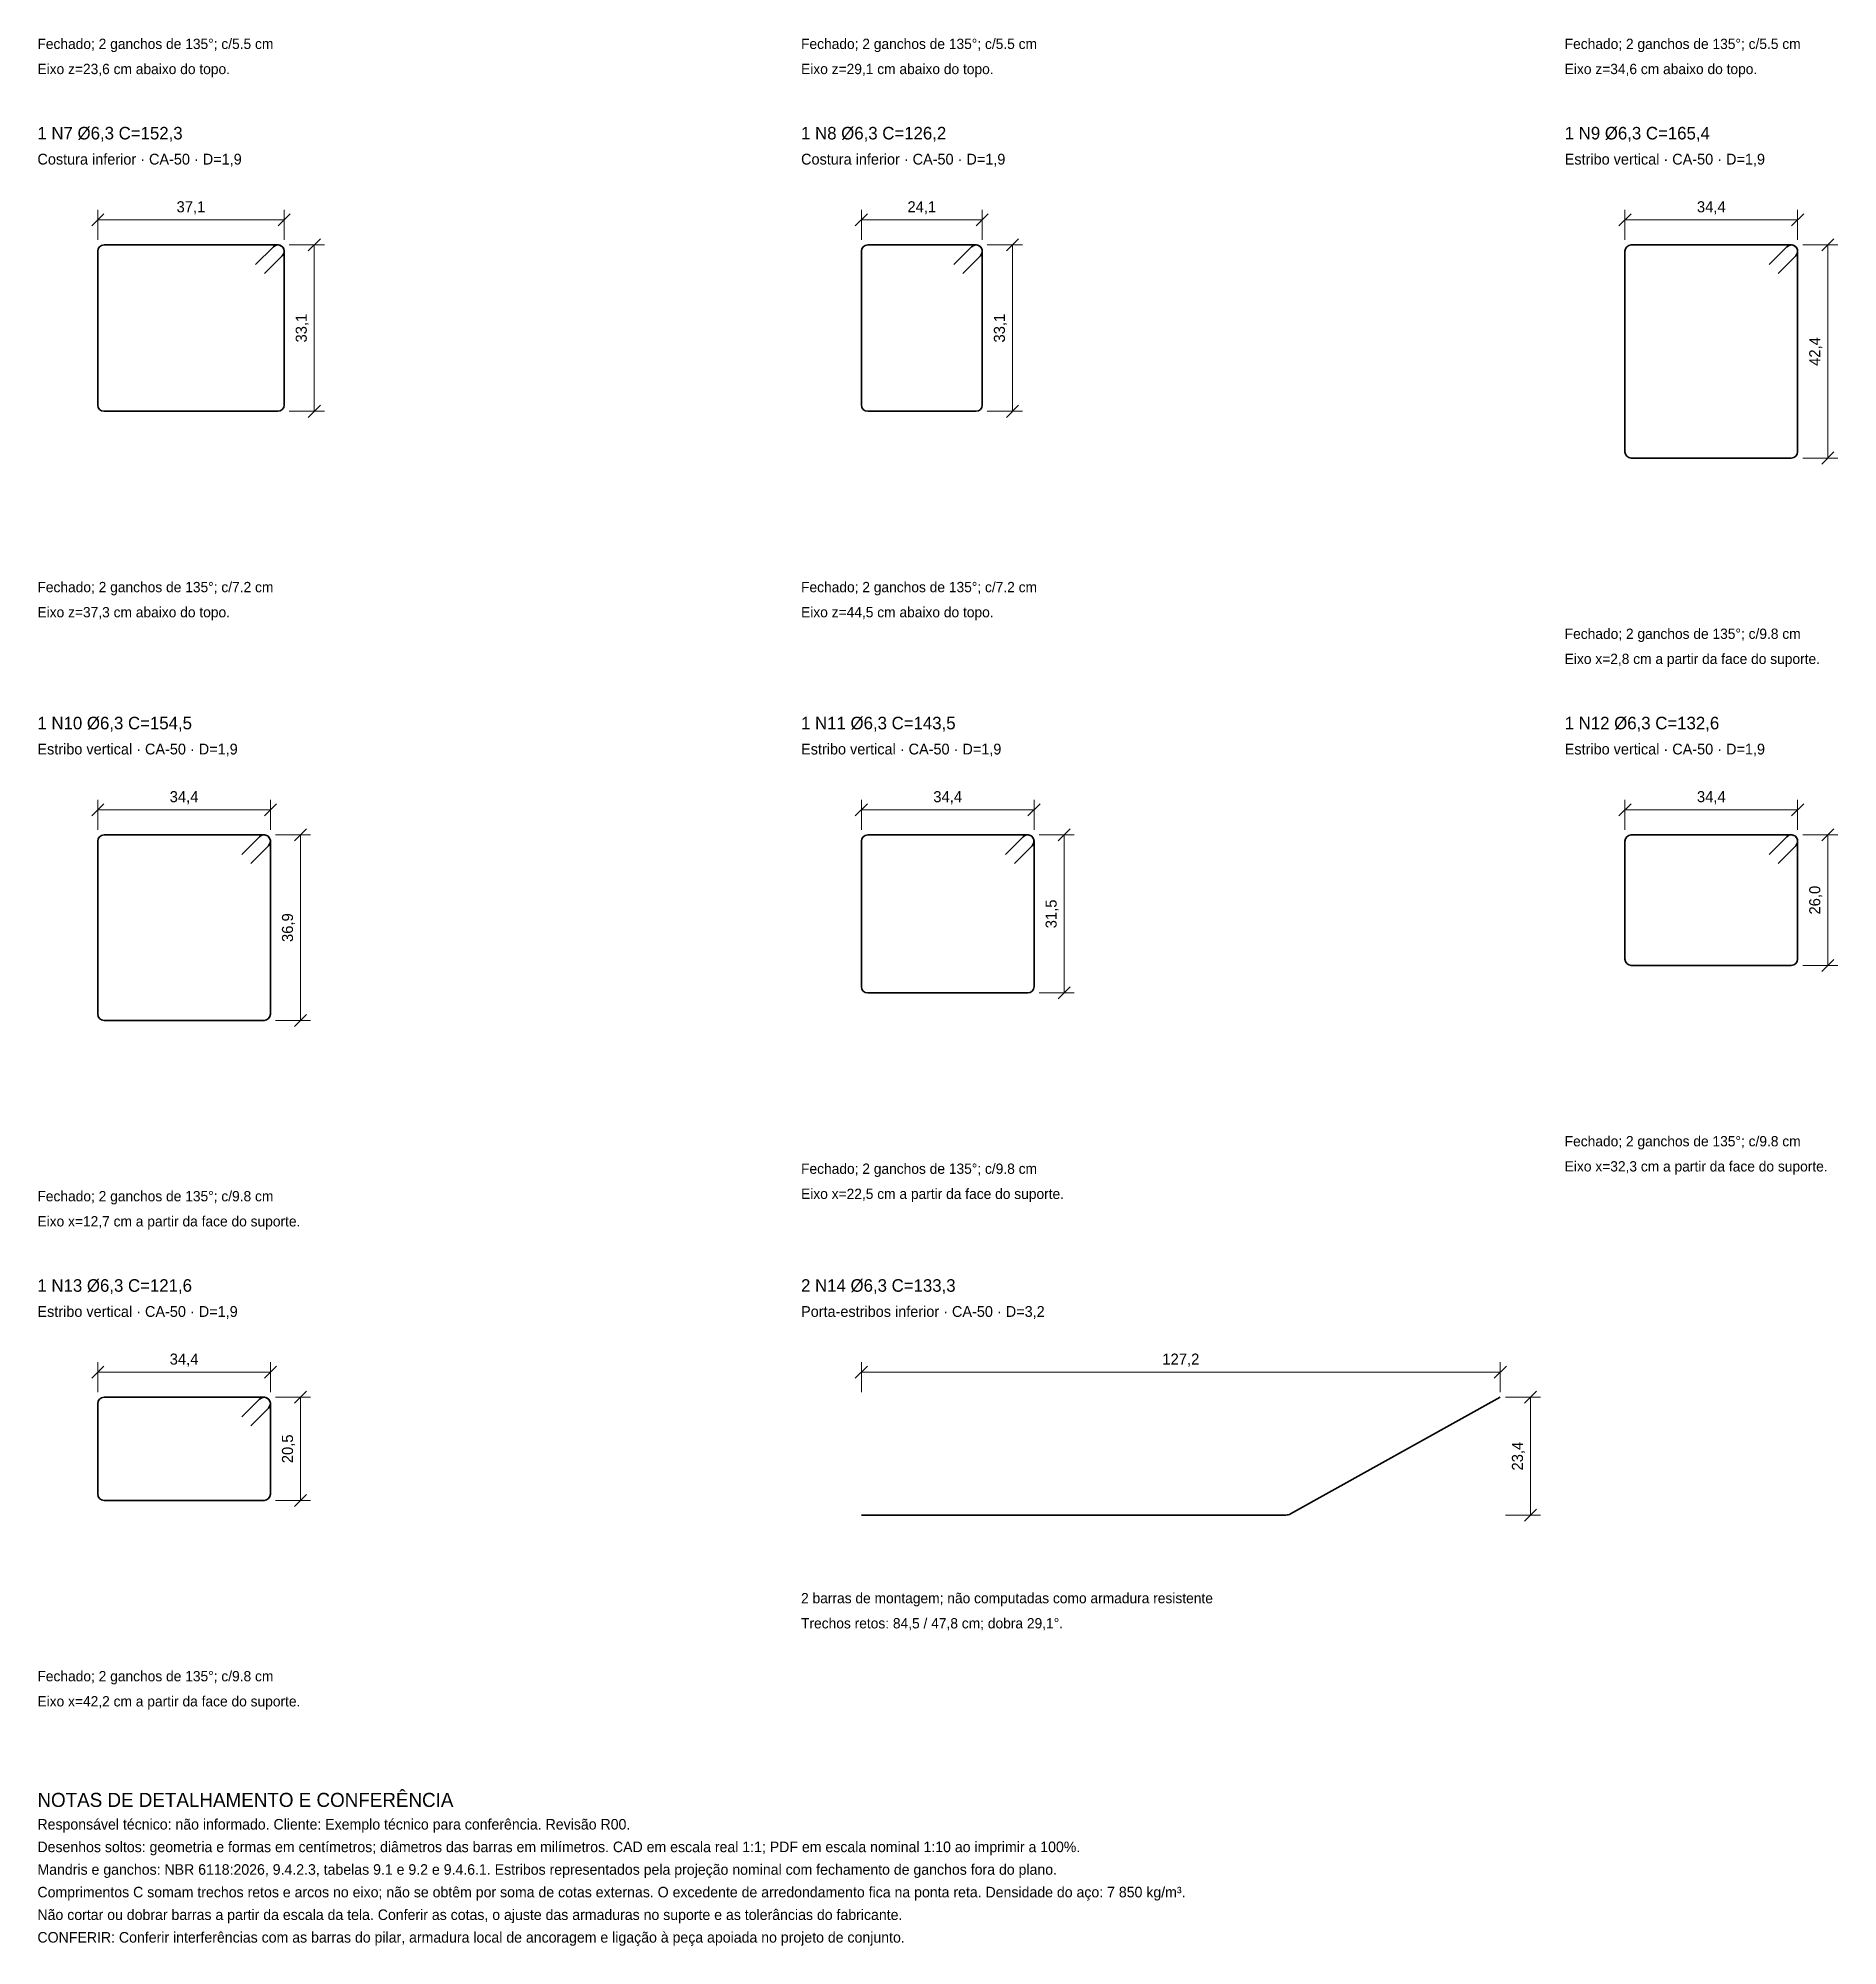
# Model space of a CAD drawing. Header units: centimetres. Extents: x 10 to 530, y -1860 to -4.
# Drawn here: x 10.1 to 368.4, y -857.7 to -478.1 of the extents above; entities that cross this region are included whole.
import ezdxf
from ezdxf.enums import TextEntityAlignment as Align

# ---------------------------------------------------------------- set-up
doc = ezdxf.new("R2010")
doc.units = ezdxf.units.CM
for name, color, linetype, lineweight in [('ARMADURAS', 5, 'CONTINUOUS', 35), ('COTAS', 8, 'CONTINUOUS', 13), ('TEXTOS', 7, 'CONTINUOUS', 13)]:
    doc.layers.add(name, color=color, linetype=linetype, lineweight=lineweight)

msp = doc.modelspace()

# ---------------------------------------------------------------- texts
at = {"layer": 'COTAS'}
for s, p in [('37,1', (40.55578, -512.72)), ('24,1', (186.0375, -512.72)), ('34,4', (343.185, -512.72)), ('34,4', (39.185, -630.12087)), ('34,4', (191.185, -630.12087)), ('34,4', (343.185, -630.12087)), ('34,4', (39.185, -742.05368)), ('127,2', (237.5925, -742.05368))]:
    msp.add_text(s, height=2.2, dxfattribs=at).set_placement(p, align=Align.CENTER)
for s, p in [('33,1', (63.61156, -535.775)), ('33,1', (202.575, -535.775)), ('42,4', (364.87, -540.42043)), ('26,0', (364.87, -649.61922)), ('36,9', (60.87, -655.08727)), ('31,5', (212.87, -652.35324)), ('20,5', (60.87, -758.818)), ('23,4', (305.685, -760.27173))]:
    msp.add_text(s, height=2.2, rotation=90, dxfattribs=at).set_placement(p, align=Align.CENTER)
at = {"layer": 'TEXTOS'}
for s, height, p in [('Fechado; 2 ganchos de 135°; c/5.5 cm', 2.05, (10, -480.22)), ('Fechado; 2 ganchos de 135°; c/5.5 cm', 2.05, (162, -480.22)), ('Fechado; 2 ganchos de 135°; c/5.5 cm', 2.05, (314, -480.22)), ('Eixo z=23,6 cm abaixo do topo.', 2.05, (10, -485.22)), ('Eixo z=29,1 cm abaixo do topo.', 2.05, (162, -485.22)), ('Eixo z=34,6 cm abaixo do topo.', 2.05, (314, -485.22)), ('1 N7 Ø6,3 C=152,3', 2.5, (10, -498.22)), ('1 N8 Ø6,3 C=126,2', 2.5, (162, -498.22)), ('1 N9 Ø6,3 C=165,4', 2.5, (314, -498.22)), ('Costura inferior · CA-50 · D=1,9', 2.15, (10, -503.22)), ('Costura inferior · CA-50 · D=1,9', 2.15, (162, -503.22)), ('Estribo vertical · CA-50 · D=1,9', 2.15, (314, -503.22)), ('Fechado; 2 ganchos de 135°; c/7.2 cm', 2.05, (10, -588.33)), ('Fechado; 2 ganchos de 135°; c/7.2 cm', 2.05, (162, -588.33)), ('Eixo z=37,3 cm abaixo do topo.', 2.05, (10, -593.33)), ('Eixo z=44,5 cm abaixo do topo.', 2.05, (162, -593.33)), ('Fechado; 2 ganchos de 135°; c/9.8 cm', 2.05, (314, -597.62087)), ('Eixo x=2,8 cm a partir da face do suporte.', 2.05, (314, -602.62087)), ('1 N10 Ø6,3 C=154,5', 2.5, (10, -615.62087)), ('1 N11 Ø6,3 C=143,5', 2.5, (162, -615.62087)), ('1 N12 Ø6,3 C=132,6', 2.5, (314, -615.62087)), ('Estribo vertical · CA-50 · D=1,9', 2.15, (10, -620.62087)), ('Estribo vertical · CA-50 · D=1,9', 2.15, (162, -620.62087)), ('Estribo vertical · CA-50 · D=1,9', 2.15, (314, -620.62087)), ('Fechado; 2 ganchos de 135°; c/9.8 cm', 2.05, (314, -698.61757)), ('Fechado; 2 ganchos de 135°; c/9.8 cm', 2.05, (162, -704.08562)), ('Eixo x=32,3 cm a partir da face do suporte.', 2.05, (314, -703.61757)), ('Fechado; 2 ganchos de 135°; c/9.8 cm', 2.05, (10, -709.55368)), ('Eixo x=22,5 cm a partir da face do suporte.', 2.05, (162, -709.08562)), ('Eixo x=12,7 cm a partir da face do suporte.', 2.05, (10, -714.55368)), ('1 N13 Ø6,3 C=121,6', 2.5, (10, -727.55368)), ('2 N14 Ø6,3 C=133,3', 2.5, (162, -727.55368)), ('Estribo vertical · CA-50 · D=1,9', 2.15, (10, -732.55368)), ('Porta-estribos inferior · CA-50 · D=3,2', 2.15, (162, -732.55368)), ('2 barras de montagem; não computadas como armadura resistente', 2.05, (162, -789.55368)), ('Trechos retos: 84,5 / 47,8 cm; dobra 29,1°.', 2.05, (162, -794.55368)), ('Fechado; 2 ganchos de 135°; c/9.8 cm', 2.05, (10, -805.08232)), ('Eixo x=42,2 cm a partir da face do suporte.', 2.05, (10, -810.08232)), ('NOTAS DE DETALHAMENTO E CONFERÊNCIA', 2.8, (10, -830.08232)), ('Responsável técnico: não informado. Cliente: Exemplo técnico para conferência. Revisão R00.', 2.1, (10, -834.58232)), ('Desenhos soltos: geometria e formas em centímetros; diâmetros das barras em milímetros. CAD em escala real 1:1; PDF em escala nominal 1:10 ao imprimir a 100%.', 2.1, (10, -839.08232)), ('Mandris e ganchos: NBR 6118:2026, 9.4.2.3, tabelas 9.1 e 9.2 e 9.4.6.1. Estribos representados pela projeção nominal com fechamento de ganchos fora do plano.', 2.1, (10, -843.58232)), ('Comprimentos C somam trechos retos e arcos no eixo; não se obtêm por soma de cotas externas. O excedente de arredondamento fica na ponta reta. Densidade do aço: 7 850 kg/m³.', 2.1, (10, -848.08232)), ('Não cortar ou dobrar barras a partir da escala da tela. Conferir as cotas, o ajuste das armaduras no suporte e as tolerâncias do fabricante.', 2.1, (10, -852.58232)), ('CONFERIR: Conferir interferências com as barras do pilar, armadura local de ancoragem e ligação à peça apoiada no projeto de conjunto.', 2.1, (10, -857.08232))]:
    msp.add_text(s, height=height, dxfattribs=at).set_placement(p)

# ---------------------------------------------------------------- linework, layer by layer
at = {"layer": 'ARMADURAS'}
for p, q in [((57.85156, -519.22), (23.26, -519.22)), ((56.96061, -519.58905), (53.42507, -523.12458)), ((196.815, -519.22), (175.26, -519.22)), ((195.92405, -519.58905), (192.38851, -523.12458)), ((359.11, -519.22), (327.26, -519.22)), ((358.21905, -519.58905), (354.68351, -523.12458)), ((22, -520.48), (22, -551.07)), ((55.20698, -524.90649), (58.74251, -521.37095)), ((59.11156, -551.07), (59.11156, -520.48)), ((174, -520.48), (174, -551.07)), ((194.17042, -524.90649), (197.70595, -521.37095)), ((198.075, -551.07), (198.075, -520.48)), ((326, -520.48), (326, -560.36087)), ((356.46542, -524.90649), (360.00095, -521.37095)), ((360.37, -560.36087), (360.37, -520.48)), ((23.26, -552.33), (57.85156, -552.33)), ((175.26, -552.33), (196.815, -552.33)), ((327.26, -561.62087), (359.11, -561.62087)), ((55.11, -636.62087), (23.26, -636.62087)), ((54.21905, -636.98991), (50.68351, -640.52545)), ((207.11, -636.62087), (175.26, -636.62087)), ((206.21905, -636.98991), (202.68351, -640.52545)), ((359.11, -636.62087), (327.26, -636.62087)), ((358.21905, -636.98991), (354.68351, -640.52545)), ((22, -637.88087), (22, -672.29368)), ((52.46542, -642.30736), (56.00095, -638.77182)), ((56.37, -672.29368), (56.37, -637.88087)), ((174, -637.88087), (174, -666.82562)), ((204.46542, -642.30736), (208.00095, -638.77182)), ((208.37, -666.82562), (208.37, -637.88087)), ((326, -637.88087), (326, -661.35757)), ((356.46542, -642.30736), (360.00095, -638.77182)), ((360.37, -661.35757), (360.37, -637.88087)), ((327.26, -662.61757), (359.11, -662.61757)), ((175.26, -668.08562), (207.11, -668.08562)), ((23.26, -673.55368), (55.11, -673.55368)), ((22, -749.81368), (22, -767.82232)), ((55.11, -748.55368), (23.26, -748.55368)), ((54.21905, -748.92272), (50.68351, -752.45826)), ((52.46542, -754.24017), (56.00095, -750.70463)), ((56.37, -767.82232), (56.37, -749.81368)), ((259.42812, -771.75195), (301.185, -748.55368)), ((23.26, -769.08232), (55.11, -769.08232)), ((174, -771.98979), (258.51025, -771.98979))]:
    msp.add_line(p, q, dxfattribs=at)
for centre, radius, start, end in [((23.26, -520.48), 1.26, 90, 180), ((57.85156, -520.48), 1.26, 0, 135), ((57.85156, -520.48), 1.26, 315, 90), ((175.26, -520.48), 1.26, 90, 180), ((196.815, -520.48), 1.26, 0, 135), ((196.815, -520.48), 1.26, 315, 90), ((327.26, -520.48), 1.26, 90, 180), ((359.11, -520.48), 1.26, 0, 135), ((359.11, -520.48), 1.26, 315, 90), ((23.26, -551.07), 1.26, 180, 270), ((57.85156, -551.07), 1.26, 270, 0), ((175.26, -551.07), 1.26, 180, 270), ((196.815, -551.07), 1.26, 270, 0), ((327.26, -560.36087), 1.26, 180, 270), ((359.11, -560.36087), 1.26, 270, 0), ((23.26, -637.88087), 1.26, 90, 180), ((55.11, -637.88087), 1.26, 0, 135), ((55.11, -637.88087), 1.26, 315, 90), ((175.26, -637.88087), 1.26, 90, 180), ((207.11, -637.88087), 1.26, 0, 135), ((207.11, -637.88087), 1.26, 315, 90), ((327.26, -637.88087), 1.26, 90, 180), ((359.11, -637.88087), 1.26, 0, 135), ((359.11, -637.88087), 1.26, 315, 90), ((327.26, -661.35757), 1.26, 180, 270), ((359.11, -661.35757), 1.26, 270, 0), ((175.26, -666.82562), 1.26, 180, 270), ((207.11, -666.82562), 1.26, 270, 0), ((23.26, -672.29368), 1.26, 180, 270), ((55.11, -672.29368), 1.26, 270, 0), ((23.26, -749.81368), 1.26, 90, 180), ((55.11, -749.81368), 1.26, 0, 135), ((55.11, -749.81368), 1.26, 315, 90), ((23.26, -767.82232), 1.26, 180, 270), ((55.11, -767.82232), 1.26, 270, 0), ((258.51025, -770.09979), 1.89, 270, 299.0546)]:
    msp.add_arc(centre, radius, start, end, dxfattribs=at)
at = {"layer": 'COTAS'}
for p, q in [((22, -518.22), (22, -512.22)), ((59.11156, -518.22), (59.11156, -512.22)), ((174, -518.22), (174, -512.22)), ((198.075, -518.22), (198.075, -512.22)), ((326, -518.22), (326, -512.22)), ((360.37, -518.22), (360.37, -512.22)), ((20.8, -515.42), (23.2, -513.02)), ((22, -514.22), (59.11156, -514.22)), ((57.91156, -515.42), (60.31156, -513.02)), ((172.8, -515.42), (175.2, -513.02)), ((174, -514.22), (198.075, -514.22)), ((196.875, -515.42), (199.275, -513.02)), ((324.8, -515.42), (327.2, -513.02)), ((326, -514.22), (360.37, -514.22)), ((359.17, -515.42), (361.57, -513.02)), ((60.11156, -519.22), (67.11156, -519.22)), ((63.91156, -520.42), (66.31156, -518.02)), ((65.11156, -519.22), (65.11156, -552.33)), ((199.075, -519.22), (206.075, -519.22)), ((202.875, -520.42), (205.275, -518.02)), ((204.075, -519.22), (204.075, -552.33)), ((361.37, -519.22), (368.37, -519.22)), ((365.17, -520.42), (367.57, -518.02)), ((366.37, -519.22), (366.37, -561.62087)), ((60.11156, -552.33), (67.11156, -552.33)), ((63.91156, -553.53), (66.31156, -551.13)), ((199.075, -552.33), (206.075, -552.33)), ((202.875, -553.53), (205.275, -551.13)), ((361.37, -561.62087), (368.37, -561.62087)), ((365.17, -562.82087), (367.57, -560.42087)), ((22, -635.62087), (22, -629.62087)), ((56.37, -635.62087), (56.37, -629.62087)), ((174, -635.62087), (174, -629.62087)), ((208.37, -635.62087), (208.37, -629.62087)), ((326, -635.62087), (326, -629.62087)), ((360.37, -635.62087), (360.37, -629.62087)), ((20.8, -632.82087), (23.2, -630.42087)), ((22, -631.62087), (56.37, -631.62087)), ((55.17, -632.82087), (57.57, -630.42087)), ((172.8, -632.82087), (175.2, -630.42087)), ((174, -631.62087), (208.37, -631.62087)), ((207.17, -632.82087), (209.57, -630.42087)), ((324.8, -632.82087), (327.2, -630.42087)), ((326, -631.62087), (360.37, -631.62087)), ((359.17, -632.82087), (361.57, -630.42087)), ((57.37, -636.62087), (64.37, -636.62087)), ((61.17, -637.82087), (63.57, -635.42087)), ((62.37, -636.62087), (62.37, -673.55368)), ((209.37, -636.62087), (216.37, -636.62087)), ((213.17, -637.82087), (215.57, -635.42087)), ((214.37, -636.62087), (214.37, -668.08562)), ((361.37, -636.62087), (368.37, -636.62087)), ((365.17, -637.82087), (367.57, -635.42087)), ((366.37, -636.62087), (366.37, -662.61757)), ((361.37, -662.61757), (368.37, -662.61757)), ((365.17, -663.81757), (367.57, -661.41757)), ((209.37, -668.08562), (216.37, -668.08562)), ((213.17, -669.28562), (215.57, -666.88562)), ((57.37, -673.55368), (64.37, -673.55368)), ((61.17, -674.75368), (63.57, -672.35368)), ((20.8, -744.75368), (23.2, -742.35368)), ((22, -747.55368), (22, -741.55368)), ((22, -743.55368), (56.37, -743.55368)), ((55.17, -744.75368), (57.57, -742.35368)), ((56.37, -747.55368), (56.37, -741.55368)), ((172.8, -744.75368), (175.2, -742.35368)), ((174, -747.55368), (174, -741.55368)), ((174, -743.55368), (301.185, -743.55368)), ((299.985, -744.75368), (302.385, -742.35368)), ((301.185, -747.55368), (301.185, -741.55368)), ((61.17, -749.75368), (63.57, -747.35368)), ((305.985, -749.75368), (308.385, -747.35368)), ((57.37, -748.55368), (64.37, -748.55368)), ((62.37, -748.55368), (62.37, -769.08232)), ((302.185, -748.55368), (309.185, -748.55368)), ((307.185, -748.55368), (307.185, -771.98979)), ((57.37, -769.08232), (64.37, -769.08232)), ((61.17, -770.28232), (63.57, -767.88232)), ((302.185, -771.98979), (309.185, -771.98979)), ((305.985, -773.18979), (308.385, -770.78979))]:
    msp.add_line(p, q, dxfattribs=at)

msp.set_redraw_order([(e.dxf.handle, doc.entitydb.next_handle()) for e in msp.query("TEXT MTEXT ATTDEF DIMENSION ARC_DIMENSION")])  # texts and dimensions are drawn at this point

doc.saveas('drawing.dxf')
